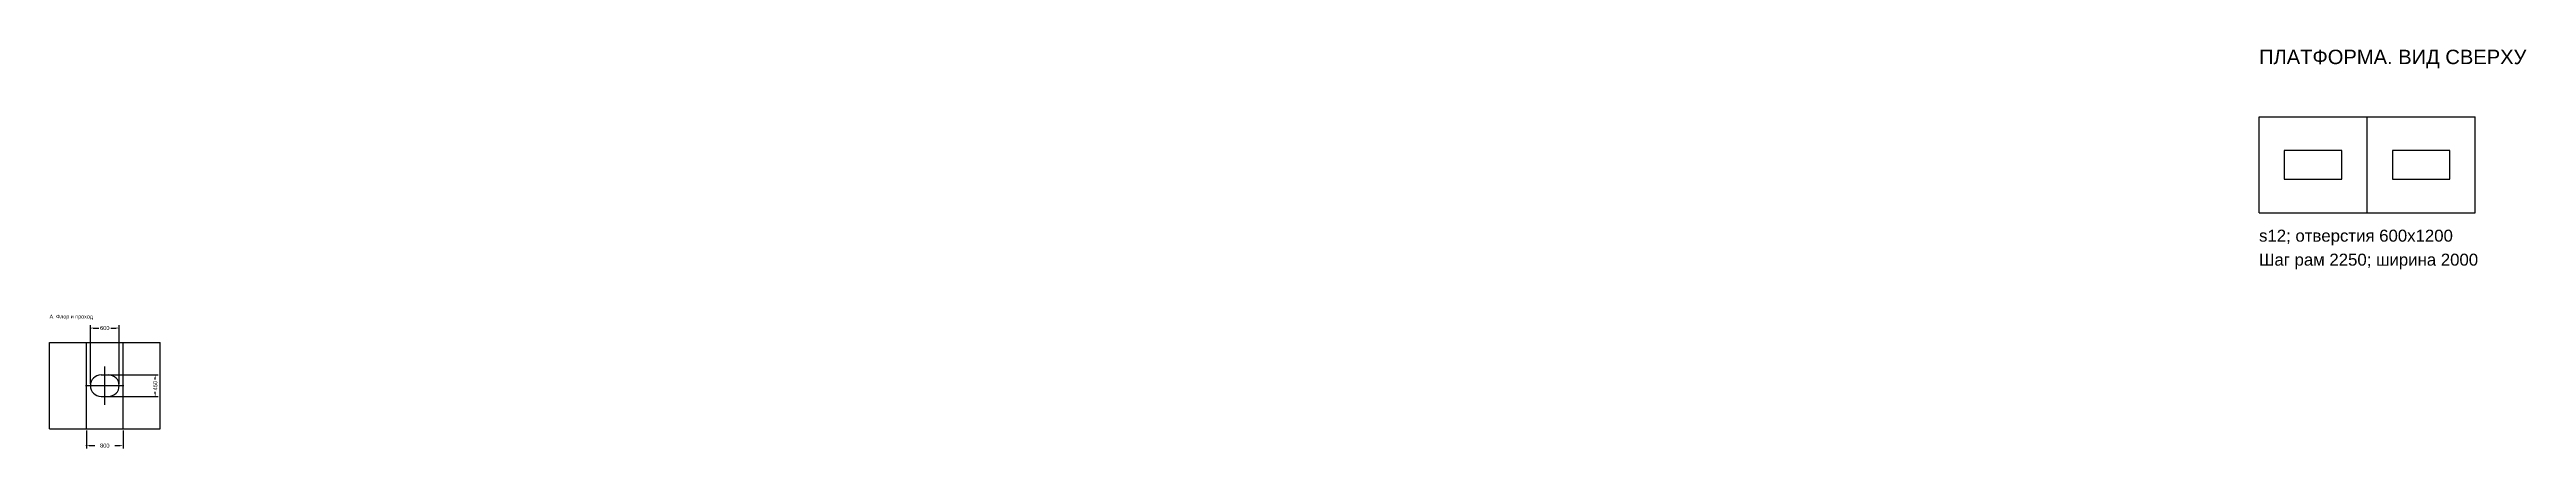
# Model space of a CAD drawing. Header units: millimetres. Extents: x -5500 to 159150, y -17410 to 188095.
# Drawn here: x -2000 to 49567, y -17410 to -9096 of the extents above; entities that cross this region are included whole.
import ezdxf
from ezdxf.enums import TextEntityAlignment as Align

# ---------------------------------------------------------------- set-up
doc = ezdxf.new("R2010")
doc.units = ezdxf.units.MM
for name, color, linetype in [('03_0', 7, 'Continuous'), ('03_CENTER', 30, 'Continuous'), ('03_CONTOUR', 4, 'Continuous'), ('03_Defpoints', 7, 'Continuous'), ('03_MEMBER', 7, 'Continuous'), ('03_TEXT', 7, 'Continuous'), ('24_DETAIL', 4, 'Continuous'), ('24_TEXT', 7, 'Continuous')]:
    doc.layers.add(name, color=color, linetype=linetype)
doc.styles.add('RU', font='arial.ttf')

msp = doc.modelspace()

# ---------------------------------------------------------------- linework, layer by layer
at = {"color": 0, "linetype": 'ByBlock'}
for points in [[(-1090, -14910), (-1150, -14900), (-1090, -14890)], [(-610, -14890), (-550, -14900), (-610, -14910)], [(190, -15935), (200, -15875), (210, -15935)], [(210, -16265), (200, -16325), (190, -16265)], [(-1173, -17360), (-1233, -17350), (-1173, -17340)], [(-527, -17340), (-467, -17350), (-527, -17360)]]:
    msp.add_solid(points, dxfattribs=at)
at = {"layer": '03_0'}
for p, q in [((-1150, -16064), (-1150, -14840)), ((-1090, -14900), (-976, -14900)), ((-724, -14900), (-610, -14900)), ((-550, -16064), (-550, -14840)), ((-814, -15875), (260, -15875)), ((200, -15974), (200, -15935)), ((-814, -16325), (260, -16325)), ((200, -16265), (200, -16226)), ((-1233, -17036), (-1233, -17410)), ((-1173, -17350), (-1060, -17350)), ((-640, -17350), (-527, -17350)), ((-467, -17036), (-467, -17410))]:
    msp.add_line(p, q, dxfattribs=at)
at = {"layer": '03_CENTER'}
for p, q in [((-850, -16500), (-850, -15700)), ((-1250, -16100), (-450, -16100))]:
    msp.add_line(p, q, dxfattribs=at)
at = {"layer": '03_CONTOUR'}
for p, q in [((-2000, -15200), (300, -15200)), ((-2000, -17000), (300, -17000))]:
    msp.add_line(p, q, dxfattribs=at)
at = {"layer": '03_Defpoints'}
for p in [(-1150, -14900), (-850, -15875), (-1150, -16100), (-850, -16325), (-550, -16100), (200, -16325), (-1233, -17000), (-467, -17000), (-1233, -17350)]:
    msp.add_point(p, dxfattribs=at)
at = {"layer": '03_MEMBER'}
for p, q in [((-2000, -17000), (-2000, -15200)), ((-1233, -17000), (-1233, -15200)), ((-467, -17000), (-467, -15200)), ((300, -17000), (300, -15200)), ((-925, -15875), (-775, -15875)), ((-925, -16325), (-775, -16325))]:
    msp.add_line(p, q, dxfattribs=at)
for centre, start, end in [((-925, -16100), 90, 270), ((-775, -16100), 270, 90)]:
    msp.add_arc(centre, 225, start, end, dxfattribs=at)
at = {"layer": '24_DETAIL'}
for p, q in [((44000, -10500), (48500, -10500)), ((44000, -12500), (44000, -10500)), ((46250, -12500), (46250, -10500)), ((48500, -12500), (48500, -10500)), ((44000, -12500), (48500, -12500))]:
    msp.add_line(p, q, dxfattribs=at)
for points in [[(44525, -11800), (45725, -11800), (45725, -11200), (44525, -11200)], [(46775, -11800), (47975, -11800), (47975, -11200), (46775, -11200)]]:
    msp.add_lwpolyline(points, close=True, dxfattribs=at)

# ---------------------------------------------------------------- texts
at = {"layer": '03_0', "style": 'RU'}
for s, p in [('600', (-850, -14900)), ('800', (-850, -17350))]:
    msp.add_text(s, height=84, dxfattribs=at).set_placement(p, align=Align.MIDDLE_CENTER)
msp.add_text('450', height=84, rotation=90, dxfattribs=at).set_placement((200, -16100), align=Align.MIDDLE_CENTER)
at = {"layer": '03_TEXT', "style": 'RU'}
msp.add_text('А. Флор и проход', height=80, dxfattribs=at).set_placement((-2000, -14700))
at = {"layer": '24_TEXT', "style": 'RU'}
for s, height, p in [('ПЛАТФОРМА. ВИД СВЕРХУ', 300, (44000, -9400)), ('s12; отверстия 600x1200', 250, (44000, -13100)), ('Шаг рам 2250; ширина 2000', 250, (44000, -13600))]:
    msp.add_text(s, height=height, dxfattribs=at).set_placement(p)

doc.saveas('drawing.dxf')
